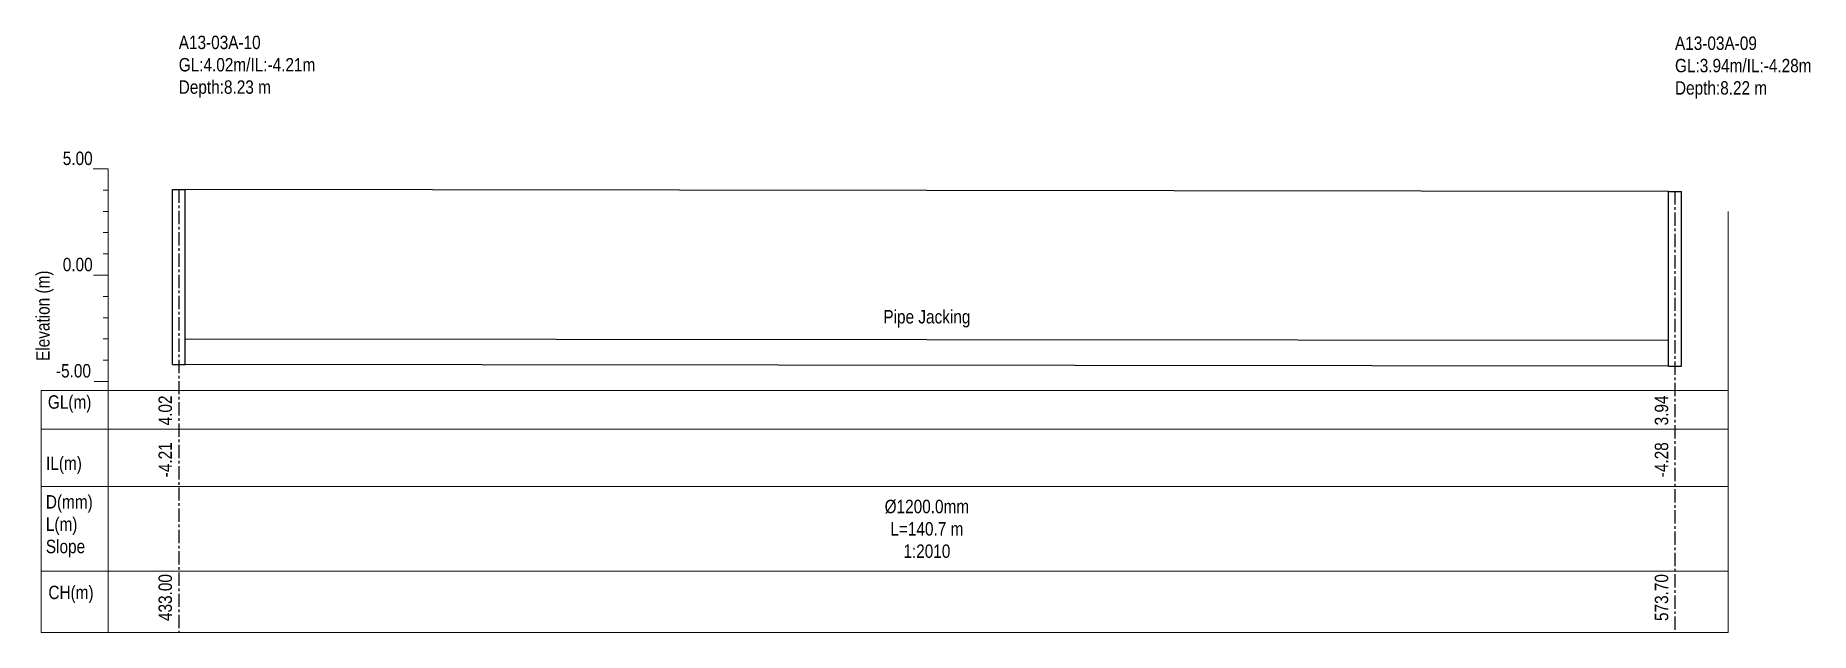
# Model space of a CAD drawing. Header units: metres. Extents: x -765 to 8757, y -99 to 211.
# Drawn here: x 590.7 to 757.6, y -33.6 to 22.5 of the extents above; entities that cross this region are included whole.
import ezdxf

# ---------------------------------------------------------------- set-up
doc = ezdxf.new("R2010")
doc.units = ezdxf.units.M
doc.header["$MEASUREMENT"] = 0
doc.linetypes.add('CENTER', pattern=[2, 1.25, -0.25, 0.25, -0.25])
doc.layers.add('PDF_PDF2_Geometry', color=253, linetype='Continuous', lineweight=9, true_color=0xababab)
doc.layers.add('PDF_Text', color=7, linetype='Continuous')
doc.layers.add('SM_PP_GRIDTEXT', color=7, linetype='Continuous', lineweight=5)
doc.styles.add('ALL', font='swissc.ttf')

msp = doc.modelspace()

# ---------------------------------------------------------------- texts
at = {"layer": 'ANNOTATION', "color": 7, "char_height": 1.26, "style": 'ALL'}
for s, insert, attachment_point in [('A13-03A-10\\PGL:4.02m/IL:-4.21m\\PDepth:8.23 m', (604.2, 22.52), 1), ('A13-03A-09\\PGL:3.94m/IL:-4.28m\\PDepth:8.22 m', (744.9, 22.44), 1), ('Pipe Jacking', (674.55, -3.285), 2), ('Ø1200.0mm\\PL=140.7 m\\P1:2010', (674.55, -21.13), 2)]:
    msp.add_mtext(s, dxfattribs=dict(at, insert=insert, attachment_point=attachment_point))
at = {"layer": 'PDF_text', "color": 7, "style": 'ALL'}
for s, p in [('4.02', (603.56, -14.13)), ('3.94', (744.26, -14.13)), ('-4.21', (603.56, -19.01)), ('-4.28', (744.26, -19.01)), ('433.00', (603.56, -32.53)), ('573.70', (744.26, -32.53))]:
    msp.add_text(s, height=1.26, rotation=90, dxfattribs=at).set_placement(p)

# ---------------------------------------------------------------- blocks, each defined once
blk = doc.blocks.new('template')
at = {"layer": 'PDF_PDF2_Geometry'}
blk.add_line((0, 24.61), (0, 43.61), dxfattribs=at)
at = {"layer": 'SM_PP_GRIDTEXT'}
for p, q in [((0, 43.61), (-1.39, 43.61)), ((0, 0), (0, 43.61)), ((0, 41.61), (-0.46, 41.61)), ((0, 39.61), (-0.46, 39.61)), ((0, 37.61), (-0.46, 37.61)), ((0, 35.61), (-0.46, 35.61)), ((0, 33.61), (-1.37, 33.61)), ((0, 31.61), (-0.46, 31.61)), ((0, 29.61), (-0.46, 29.61)), ((0, 27.61), (-0.46, 27.61)), ((0, 25.61), (-0.46, 25.61)), ((0, 23.61), (-1.3, 23.61)), ((-6.28, 22.76), (-6.28, 0)), ((0, 22.76), (-6.28, 22.76)), ((-6.28, 19.12), (0, 19.12)), ((0, 13.73), (-6.28, 13.73)), ((-6.28, 0), (0, 0))]:
    blk.add_line(p, q, dxfattribs=at)
blk.add_lwpolyline([(-6.28, 5.78), (0, 5.78)], dxfattribs=at)
at = {"layer": 'PDF_Text', "char_height": 1.26, "attachment_point": 7, "style": 'ALL'}
for s, insert in [('5.00', (-4.26, 43.95)), ('0.00', (-4.26, 33.96)), ('-5.00', (-4.9, 23.97)), ('GL(m)', (-5.66, 20.67)), ('IL(m)', (-5.83, 14.91)), ('CH(m)', (-5.61, 2.76))]:
    blk.add_mtext(s, dxfattribs=dict(at, insert=insert))
at = {"layer": 'PDF_Text', "insert": (-5.12, 25.54), "char_height": 1.26, "attachment_point": 7, "rotation": 90, "style": 'ALL'}
blk.add_mtext('Elevation (m)', dxfattribs=at)
at = {"layer": 'PDF_Text', "insert": (-5.85, 7.08), "char_height": 1.26, "width": 12.5671, "attachment_point": 7, "style": 'ALL'}
blk.add_mtext('D(mm)\\P\\pxt2;L(m)\\P\\ptz;Slope', dxfattribs=at)

# ---------------------------------------------------------------- linework, layer by layer
for p, q in [((744.3, -6.16), (604.8, -6.02)), ((744.3, -8.56), (604.8, -8.42))]:
    msp.add_line(p, q)
at = {"layer": 'GROUND_ELEVATION', "color": 3}
msp.add_line((744.3, 7.88), (604.8, 8.04), dxfattribs=at)
at = {"layer": 'lines', "color": 8, "linetype": 'CENTER'}
for p, q in [((604.2, 8.04), (604.2, -33.61)), ((744.9, 7.88), (744.9, -33.61))]:
    msp.add_line(p, q, dxfattribs=at)
at = {"layer": 'Profile Manhole'}
for p, q in [((603.6, -8.42), (603.6, 8.04)), ((603.6, 8.04), (604.8, 8.04)), ((604.8, -8.42), (604.8, 8.04)), ((744.3, -8.56), (744.3, 7.88)), ((744.3, 7.88), (745.5, 7.88)), ((745.5, -8.56), (745.5, 7.88)), ((603.6, -8.42), (604.8, -8.42)), ((744.3, -8.56), (745.5, -8.56))]:
    msp.add_line(p, q, dxfattribs=at)
at = {"layer": 'SM_PP_GRIDTEXT'}
for p, q in [((749.9, -33.6108), (749.9, 6)), ((597.5543, -10.8458), (749.9, -10.8458)), ((597.5543, -14.4882), (749.9, -14.4882)), ((597.5543, -19.878), (749.9, -19.878)), ((597.5543, -27.8324), (749.9, -27.8324)), ((597.5543, -33.6108), (749.9, -33.6108))]:
    msp.add_line(p, q, dxfattribs=at)

# ---------------------------------------------------------------- block references
msp.add_blockref('template', (597.5543, -33.6108))

msp.set_redraw_order([(e.dxf.handle, doc.entitydb.next_handle()) for e in msp.query("TEXT MTEXT ATTDEF DIMENSION ARC_DIMENSION")])  # texts and dimensions are drawn at this point

doc.saveas('drawing.dxf')
